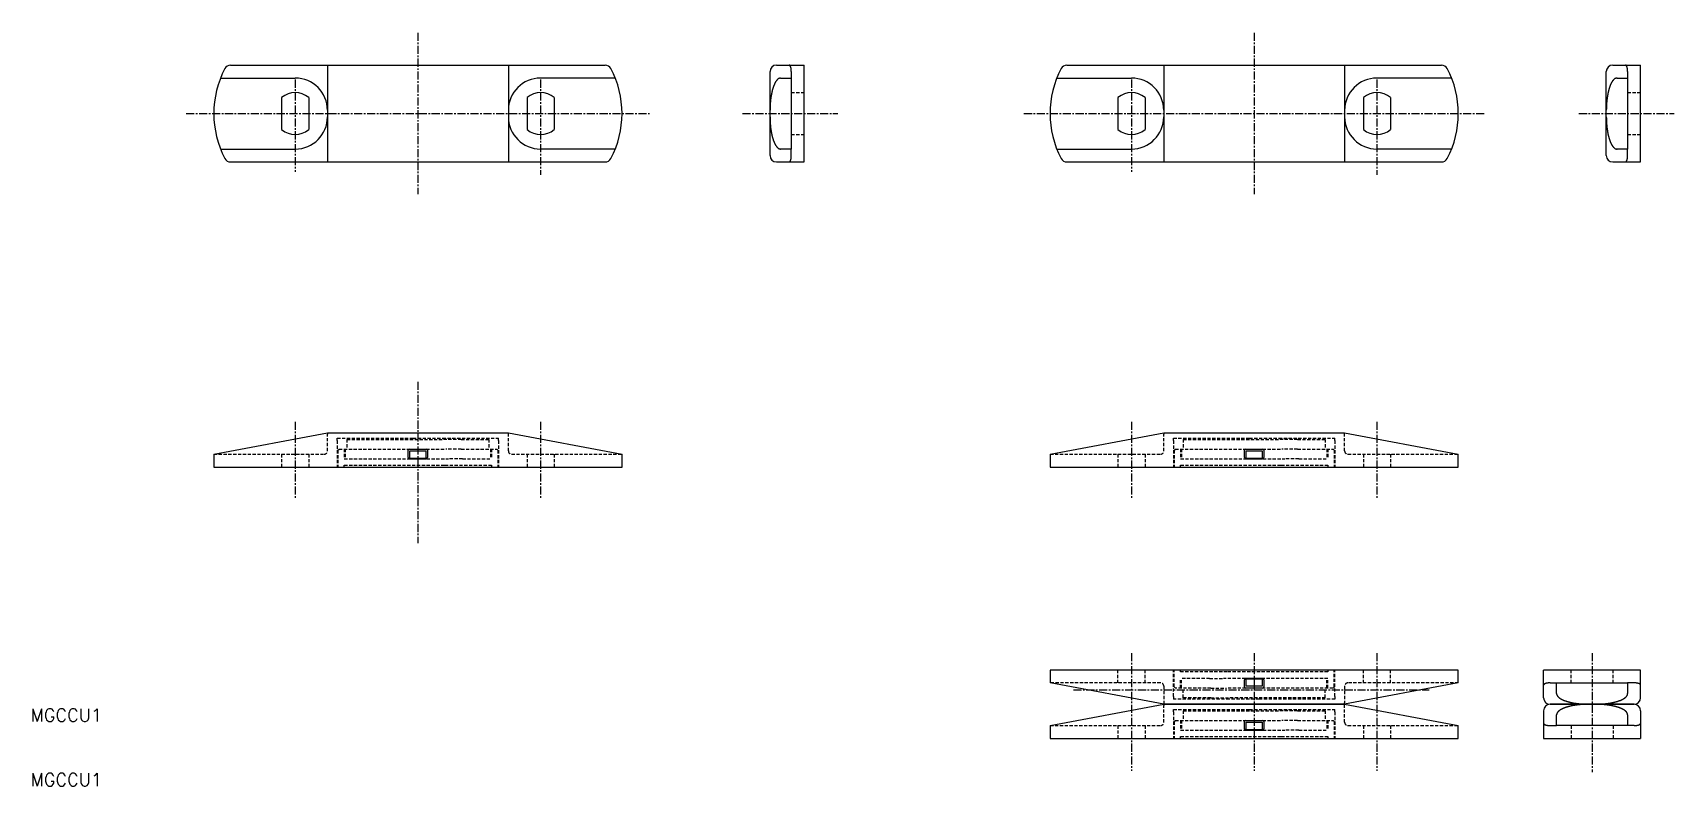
# Model space of a CAD drawing. Extents: x 30 to 284, y 43 to 159.
import ezdxf

# ---------------------------------------------------------------- set-up
doc = ezdxf.new("R2010")
doc.units = 0
doc.linetypes.add('CENTER', pattern=[2, 1.25, -0.25, 0.25, -0.25])
doc.linetypes.add('DASHED', pattern=[0.75, 0.5, -0.25])
doc.layers.get('0').update_dxf_attribs({"linetype": 'CONTINUOUS'})
doc.layers.add('CENTER', color=1, linetype='CENTER')
doc.styles.get("Standard").update_dxf_attribs({"font": 'txt.shx'})

msp = doc.modelspace()

# ---------------------------------------------------------------- texts
at = {"color": 7, "linetype": 'CONTINUOUS'}
for p in [(29.57, 52.61), (29.57, 42.61)]:
    msp.add_text('MGCCU1', height=2, dxfattribs=at).set_placement(p)

# ---------------------------------------------------------------- linework, layer by layer
at = {"color": 7, "linetype": 'CONTINUOUS'}
for p, q in [((60.53, 154.27), (118.53, 154.27)), ((75.53, 154.27), (75.53, 139.27)), ((103.53, 154.27), (103.53, 139.27)), ((144.04, 140.27), (144.04, 153.27)), ((145.04, 154.27), (149.34, 154.27)), ((147.34, 153.27), (147.34, 152.27)), ((149.34, 139.27), (149.34, 154.27)), ((190, 154.27), (248, 154.27)), ((205, 154.27), (205, 139.27)), ((233, 154.27), (233, 139.27)), ((273.51, 140.27), (273.51, 153.27)), ((274.51, 154.27), (278.81, 154.27)), ((276.81, 153.27), (276.81, 152.27)), ((278.81, 139.27), (278.81, 154.27)), ((58.97, 152.27), (70.53, 152.27)), ((120.08, 152.27), (108.53, 152.27)), ((145.69, 152.27), (147.34, 152.27)), ((147.34, 152.27), (147.34, 141.27)), ((188.44, 152.27), (200, 152.27)), ((249.56, 152.27), (238, 152.27)), ((275.16, 152.27), (276.81, 152.27)), ((276.81, 152.27), (276.81, 141.27)), ((68.43, 149.25), (68.43, 144.29)), ((72.63, 149.25), (72.63, 144.29)), ((106.43, 149.25), (106.43, 144.29)), ((110.63, 149.25), (110.63, 144.29)), ((197.9, 149.25), (197.9, 144.29)), ((202.1, 149.25), (202.1, 144.29)), ((235.9, 149.25), (235.9, 144.29)), ((240.1, 149.25), (240.1, 144.29)), ((58.97, 141.27), (70.53, 141.27)), ((120.08, 141.27), (108.53, 141.27)), ((147.34, 141.27), (145.69, 141.27)), ((147.34, 140.27), (147.34, 141.27)), ((188.44, 141.27), (200, 141.27)), ((249.56, 141.27), (238, 141.27)), ((276.81, 141.27), (275.16, 141.27)), ((276.81, 140.27), (276.81, 141.27)), ((60.53, 139.27), (118.53, 139.27)), ((145.04, 139.27), (149.34, 139.27)), ((190, 139.27), (248, 139.27)), ((274.51, 139.27), (278.81, 139.27)), ((57.93, 94.02), (75.53, 97.32)), ((75.53, 97.32), (103.53, 97.32)), ((103.53, 97.32), (121.13, 94.02)), ((187.41, 94.02), (205, 97.32)), ((205, 97.32), (233, 97.32)), ((233, 97.32), (250.6, 94.02)), ((57.93, 94.02), (57.93, 92.02)), ((88.03, 93.52), (88.03, 94.62)), ((88.23, 94.82), (90.83, 94.82)), ((88.28, 93.32), (88.28, 94.52)), ((88.28, 94.52), (90.78, 94.52)), ((90.78, 94.52), (90.78, 93.32)), ((91.03, 94.62), (91.03, 93.52)), ((121.13, 92.02), (121.13, 94.02)), ((187.41, 94.02), (187.41, 92.02)), ((217.5, 93.52), (217.5, 94.62)), ((217.7, 94.82), (220.3, 94.82)), ((217.75, 93.32), (217.75, 94.52)), ((217.75, 94.52), (220.25, 94.52)), ((220.25, 94.52), (220.25, 93.32)), ((220.5, 94.62), (220.5, 93.52)), ((250.6, 92.02), (250.6, 94.02)), ((57.93, 92.02), (121.13, 92.02)), ((90.83, 93.32), (88.23, 93.32)), ((88.28, 93.42), (90.78, 93.42)), ((88.28, 93.32), (90.78, 93.32)), ((187.41, 92.02), (250.6, 92.02)), ((220.3, 93.32), (217.7, 93.32)), ((217.75, 93.42), (220.25, 93.42)), ((217.75, 93.32), (220.25, 93.32)), ((187.4, 60.6), (187.4, 58.6)), ((250.59, 60.6), (187.4, 60.6)), ((205, 55.3), (187.4, 58.6)), ((217.5, 58), (217.5, 59.1)), ((217.7, 59.3), (220.3, 59.3)), ((220.25, 59.3), (217.75, 59.3)), ((217.75, 58.1), (217.75, 59.3)), ((220.25, 59.2), (217.75, 59.2)), ((220.25, 59.3), (220.25, 58.1)), ((220.5, 59.1), (220.5, 58)), ((250.59, 58.6), (233, 55.3)), ((250.59, 58.6), (250.59, 60.6)), ((263.81, 56.3), (263.81, 60.6)), ((278.81, 60.6), (263.81, 60.6)), ((264.81, 58.6), (265.81, 58.6)), ((265.81, 56.95), (265.81, 58.6)), ((265.81, 58.6), (276.81, 58.6)), ((276.81, 58.6), (276.81, 56.95)), ((277.81, 58.6), (276.81, 58.6)), ((278.81, 56.3), (278.81, 60.6)), ((220.3, 57.8), (217.7, 57.8)), ((220.25, 58.1), (217.75, 58.1)), ((187.41, 52), (205, 55.3)), ((205, 55.3), (233, 55.3)), ((233, 55.3), (205, 55.3)), ((233, 55.3), (250.6, 52)), ((263.81, 54.3), (263.81, 50)), ((264.81, 55.3), (277.81, 55.3)), ((277.81, 55.3), (264.81, 55.3)), ((265.81, 52), (265.81, 53.65)), ((276.81, 53.65), (276.81, 52)), ((278.81, 54.3), (278.81, 50)), ((187.41, 52), (187.41, 50)), ((217.5, 51.5), (217.5, 52.6)), ((217.7, 52.8), (220.3, 52.8)), ((220.3, 51.3), (217.7, 51.3)), ((217.75, 51.3), (217.75, 52.5)), ((217.75, 52.5), (220.25, 52.5)), ((217.75, 51.4), (220.25, 51.4)), ((217.75, 51.3), (220.25, 51.3)), ((220.25, 52.5), (220.25, 51.3)), ((220.5, 52.6), (220.5, 51.5)), ((250.6, 50), (250.6, 52)), ((264.81, 52), (265.81, 52)), ((276.81, 52), (265.81, 52)), ((277.81, 52), (276.81, 52)), ((187.41, 50), (250.6, 50)), ((263.81, 50), (278.81, 50))]:
    msp.add_line(p, q, dxfattribs=at)
at = {"color": 7, "linetype": 'DASHED'}
for p, q in [((147.34, 150.02), (149.34, 150.02)), ((276.81, 150.02), (278.81, 150.02)), ((147.34, 143.52), (149.34, 143.52)), ((276.81, 143.52), (278.81, 143.52)), ((268.06, 58.6), (268.06, 60.6)), ((274.56, 58.6), (274.56, 60.6)), ((268.06, 52), (268.06, 50)), ((274.56, 52), (274.56, 50))]:
    msp.add_line(p, q, dxfattribs=at)
at = {"color": 3, "linetype": 'DASHED'}
for p, q in [((75.53, 97.32), (75.53, 97.12)), ((75.53, 94.52), (75.53, 97.12)), ((103.53, 97.12), (103.53, 97.32)), ((103.53, 94.52), (103.53, 97.12)), ((205, 97.32), (205, 97.12)), ((205, 94.52), (205, 97.12)), ((233, 97.12), (233, 97.32)), ((233, 94.52), (233, 97.12)), ((57.93, 94.02), (75.03, 94.02)), ((68.43, 94.02), (68.43, 92.02)), ((72.63, 94.02), (72.63, 92.02)), ((77.03, 96.12), (77.03, 96.52)), ((77.03, 96.52), (88.78, 96.52)), ((77.03, 96.12), (77.03, 92.02)), ((77.13, 94.62), (77.33, 94.82)), ((77.13, 94.62), (77.13, 92.02)), ((77.33, 94.82), (93.83, 94.82)), ((78.13, 94.82), (78.13, 93.32)), ((78.28, 94.82), (78.28, 93.32)), ((78.53, 96.32), (93.31, 96.32)), ((78.53, 96.32), (78.53, 94.82)), ((88.78, 96.52), (93.36, 96.52)), ((96.24, 96.32), (93.31, 96.32)), ((93.36, 96.52), (102.03, 96.52)), ((96.24, 94.82), (93.83, 94.82)), ((96.24, 96.32), (100.53, 96.32)), ((96.24, 94.82), (101.73, 94.82)), ((100.53, 96.32), (100.53, 94.82)), ((100.78, 94.82), (100.78, 93.32)), ((100.93, 94.82), (100.93, 93.32)), ((101.73, 94.82), (101.93, 94.62)), ((101.93, 94.62), (101.93, 92.02)), ((102.03, 96.12), (102.03, 96.52)), ((102.03, 96.12), (102.03, 92.02)), ((104.03, 94.02), (121.13, 94.02)), ((106.43, 94.02), (106.43, 92.02)), ((110.63, 94.02), (110.63, 92.02)), ((187.41, 94.02), (204.5, 94.02)), ((197.9, 94.02), (197.9, 92.02)), ((202.1, 94.02), (202.1, 92.02)), ((206.5, 96.12), (206.5, 96.52)), ((206.5, 96.52), (218.25, 96.52)), ((206.5, 96.12), (206.5, 92.02)), ((206.6, 94.62), (206.8, 94.82)), ((206.6, 94.62), (206.6, 92.02)), ((206.8, 94.82), (223.3, 94.82)), ((207.6, 94.82), (207.6, 93.32)), ((207.75, 94.82), (207.75, 93.32)), ((208, 96.32), (222.79, 96.32)), ((208, 96.32), (208, 94.82)), ((218.25, 96.52), (222.83, 96.52)), ((225.71, 96.32), (222.79, 96.32)), ((222.83, 96.52), (231.5, 96.52)), ((225.71, 94.82), (223.3, 94.82)), ((225.71, 96.32), (230, 96.32)), ((225.71, 94.82), (231.2, 94.82)), ((230, 96.32), (230, 94.82)), ((230.25, 94.82), (230.25, 93.32)), ((230.4, 94.82), (230.4, 93.32)), ((231.2, 94.82), (231.4, 94.62)), ((231.4, 94.62), (231.4, 92.02)), ((231.5, 96.12), (231.5, 96.52)), ((231.5, 96.12), (231.5, 92.02)), ((233.5, 94.02), (250.6, 94.02)), ((235.9, 94.02), (235.9, 92.02)), ((240.1, 94.02), (240.1, 92.02)), ((78.13, 93.32), (94.25, 93.32)), ((78.13, 92.32), (93.7, 92.32)), ((78.13, 92.02), (78.13, 92.32)), ((93.7, 92.32), (100.93, 92.32)), ((96.44, 93.32), (94.25, 93.32)), ((96.44, 93.32), (100.93, 93.32)), ((100.93, 93.82), (100.93, 93.82)), ((100.93, 92.32), (100.93, 92.02)), ((207.6, 93.32), (223.73, 93.32)), ((207.6, 92.32), (223.18, 92.32)), ((207.6, 92.02), (207.6, 92.32)), ((223.18, 92.32), (230.4, 92.32)), ((225.91, 93.32), (223.73, 93.32)), ((225.91, 93.32), (230.4, 93.32)), ((230.4, 93.82), (230.4, 93.82)), ((230.4, 92.32), (230.4, 92.02)), ((204.5, 58.6), (187.4, 58.6)), ((197.9, 58.6), (197.9, 60.6)), ((202.1, 58.6), (202.1, 60.6)), ((206.5, 56.5), (206.5, 60.6)), ((206.6, 58), (206.6, 60.6)), ((207.6, 60.3), (207.6, 60.6)), ((214.82, 60.3), (207.6, 60.3)), ((212.09, 59.3), (207.6, 59.3)), ((207.6, 57.8), (207.6, 59.3)), ((207.6, 58.8), (207.6, 58.8)), ((207.75, 57.8), (207.75, 59.3)), ((212.09, 59.3), (214.27, 59.3)), ((230.4, 59.3), (214.27, 59.3)), ((230.4, 60.3), (214.82, 60.3)), ((230.25, 57.8), (230.25, 59.3)), ((230.4, 60.6), (230.4, 60.3)), ((230.4, 57.8), (230.4, 59.3)), ((231.4, 58), (231.4, 60.6)), ((231.5, 56.5), (231.5, 60.6)), ((250.59, 58.6), (233.5, 58.6)), ((235.9, 58.6), (235.9, 60.6)), ((240.1, 58.6), (240.1, 60.6)), ((205, 58.1), (205, 55.5)), ((206.5, 56.5), (206.5, 56.1)), ((215.17, 56.1), (206.5, 56.1)), ((206.8, 57.8), (206.6, 58)), ((212.29, 57.8), (206.8, 57.8)), ((208, 56.3), (208, 57.8)), ((212.29, 56.3), (208, 56.3)), ((212.29, 57.8), (214.7, 57.8)), ((212.29, 56.3), (215.21, 56.3)), ((231.2, 57.8), (214.7, 57.8)), ((219.75, 56.1), (215.17, 56.1)), ((230, 56.3), (215.21, 56.3)), ((231.5, 56.1), (219.75, 56.1)), ((230, 56.3), (230, 57.8)), ((231.4, 58), (231.2, 57.8)), ((231.5, 56.5), (231.5, 56.1)), ((233, 58.1), (233, 55.5)), ((205, 55.5), (205, 55.3)), ((205, 55.3), (205, 55.1)), ((205, 52.5), (205, 55.1)), ((206.5, 54.1), (206.5, 54.5)), ((206.5, 54.5), (218.25, 54.5)), ((206.5, 54.1), (206.5, 50)), ((208, 54.3), (222.79, 54.3)), ((208, 54.3), (208, 52.8)), ((218.25, 54.5), (222.83, 54.5)), ((225.71, 54.3), (222.79, 54.3)), ((222.83, 54.5), (231.5, 54.5)), ((225.71, 54.3), (230, 54.3)), ((230, 54.3), (230, 52.8)), ((231.5, 54.1), (231.5, 54.5)), ((231.5, 54.1), (231.5, 50)), ((233, 55.3), (233, 55.5)), ((233, 55.1), (233, 55.3)), ((233, 52.5), (233, 55.1)), ((187.41, 52), (204.5, 52)), ((197.9, 52), (197.9, 50)), ((202.1, 52), (202.1, 50)), ((206.6, 52.6), (206.8, 52.8)), ((206.6, 52.6), (206.6, 50)), ((206.8, 52.8), (223.3, 52.8)), ((207.6, 52.8), (207.6, 51.3)), ((207.6, 51.3), (223.73, 51.3)), ((207.75, 52.8), (207.75, 51.3)), ((225.71, 52.8), (223.3, 52.8)), ((225.91, 51.3), (223.73, 51.3)), ((225.71, 52.8), (231.2, 52.8)), ((225.91, 51.3), (230.4, 51.3)), ((230.25, 52.8), (230.25, 51.3)), ((230.4, 52.8), (230.4, 51.3)), ((230.4, 51.8), (230.4, 51.8)), ((231.2, 52.8), (231.4, 52.6)), ((231.4, 52.6), (231.4, 50)), ((233.5, 52), (250.6, 52)), ((235.9, 52), (235.9, 50)), ((240.1, 52), (240.1, 50)), ((207.6, 50.3), (223.18, 50.3)), ((207.6, 50), (207.6, 50.3)), ((223.18, 50.3), (230.4, 50.3)), ((230.4, 50.3), (230.4, 50))]:
    msp.add_line(p, q, dxfattribs=at)
at = {"color": 7, "linetype": 'CONTINUOUS'}
for points in [[(147.34, 153.27, 0), (147.34, 153.28, 0), (147.34, 153.3, 0), (147.34, 153.31, 0), (147.34, 153.32, 0), (147.34, 153.33, 0), (147.34, 153.34, 0), (147.34, 153.36, 0), (147.34, 153.37, 0), (147.34, 153.38, 0), (147.34, 153.39, 0), (147.34, 153.41, 0), (147.34, 153.42, 0), (147.34, 153.43, 0), (147.34, 153.44, 0), (147.34, 153.45, 0), (147.34, 153.47, 0), (147.33, 153.48, 0), (147.33, 153.49, 0), (147.33, 153.5, 0), (147.33, 153.51, 0), (147.33, 153.53, 0), (147.33, 153.54, 0), (147.33, 153.55, 0), (147.33, 153.56, 0), (147.33, 153.57, 0), (147.32, 153.59, 0), (147.32, 153.6, 0), (147.32, 153.61, 0), (147.32, 153.62, 0), (147.32, 153.63, 0), (147.32, 153.64, 0), (147.32, 153.65, 0), (147.31, 153.66, 0), (147.31, 153.68, 0), (147.31, 153.69, 0), (147.31, 153.7, 0), (147.31, 153.71, 0), (147.31, 153.72, 0), (147.3, 153.73, 0), (147.3, 153.74, 0), (147.3, 153.75, 0), (147.3, 153.76, 0), (147.3, 153.78, 0), (147.29, 153.78, 0), (147.29, 153.8, 0), (147.29, 153.81, 0), (147.29, 153.82, 0), (147.28, 153.83, 0), (147.28, 153.84, 0), (147.28, 153.85, 0), (147.28, 153.86, 0), (147.28, 153.87, 0), (147.27, 153.88, 0), (147.27, 153.89, 0), (147.27, 153.9, 0), (147.27, 153.91, 0), (147.26, 153.91, 0), (147.26, 153.92, 0), (147.26, 153.93, 0), (147.26, 153.94, 0), (147.25, 153.95, 0), (147.25, 153.96, 0), (147.25, 153.97, 0), (147.24, 153.98, 0), (147.24, 153.99, 0), (147.24, 154, 0), (147.24, 154, 0), (147.23, 154.01, 0), (147.23, 154.02, 0), (147.23, 154.03, 0), (147.22, 154.04, 0), (147.22, 154.04, 0), (147.22, 154.05, 0), (147.21, 154.06, 0), (147.21, 154.07, 0), (147.21, 154.07, 0), (147.2, 154.08, 0), (147.2, 154.09, 0), (147.2, 154.1, 0), (147.19, 154.1, 0), (147.19, 154.11, 0), (147.19, 154.12, 0), (147.18, 154.12, 0), (147.18, 154.13, 0), (147.18, 154.13, 0), (147.17, 154.14, 0), (147.17, 154.15, 0), (147.17, 154.15, 0), (147.16, 154.16, 0), (147.16, 154.16, 0), (147.16, 154.17, 0), (147.15, 154.18, 0), (147.15, 154.18, 0), (147.15, 154.19, 0), (147.14, 154.19, 0), (147.14, 154.19, 0), (147.13, 154.2, 0), (147.13, 154.2, 0), (147.13, 154.21, 0), (147.12, 154.21, 0), (147.12, 154.22, 0), (147.12, 154.22, 0), (147.11, 154.22, 0), (147.11, 154.23, 0), (147.1, 154.23, 0), (147.1, 154.24, 0), (147.09, 154.24, 0), (147.09, 154.24, 0), (147.09, 154.24, 0), (147.08, 154.25, 0), (147.08, 154.25, 0), (147.07, 154.25, 0), (147.07, 154.25, 0), (147.07, 154.26, 0), (147.06, 154.26, 0), (147.06, 154.26, 0), (147.06, 154.26, 0), (147.05, 154.26, 0), (147.05, 154.26, 0), (147.04, 154.27, 0), (147.04, 154.27, 0), (147.03, 154.27, 0), (147.03, 154.27, 0), (147.03, 154.27, 0), (147.02, 154.27, 0), (147.02, 154.27, 0), (147.01, 154.27, 0), (147.01, 154.27, 0)], [(276.81, 153.27, 0), (276.81, 153.28, 0), (276.81, 153.3, 0), (276.81, 153.31, 0), (276.81, 153.32, 0), (276.81, 153.33, 0), (276.81, 153.34, 0), (276.81, 153.36, 0), (276.81, 153.37, 0), (276.81, 153.38, 0), (276.81, 153.39, 0), (276.81, 153.41, 0), (276.81, 153.42, 0), (276.81, 153.43, 0), (276.81, 153.44, 0), (276.81, 153.45, 0), (276.81, 153.47, 0), (276.81, 153.48, 0), (276.81, 153.49, 0), (276.81, 153.5, 0), (276.81, 153.51, 0), (276.8, 153.53, 0), (276.8, 153.54, 0), (276.8, 153.55, 0), (276.8, 153.56, 0), (276.8, 153.57, 0), (276.8, 153.59, 0), (276.8, 153.6, 0), (276.8, 153.61, 0), (276.79, 153.62, 0), (276.79, 153.63, 0), (276.79, 153.64, 0), (276.79, 153.65, 0), (276.79, 153.66, 0), (276.79, 153.68, 0), (276.79, 153.69, 0), (276.78, 153.7, 0), (276.78, 153.71, 0), (276.78, 153.72, 0), (276.78, 153.73, 0), (276.78, 153.74, 0), (276.77, 153.75, 0), (276.77, 153.76, 0), (276.77, 153.78, 0), (276.77, 153.78, 0), (276.77, 153.8, 0), (276.76, 153.81, 0), (276.76, 153.82, 0), (276.76, 153.83, 0), (276.76, 153.84, 0), (276.75, 153.85, 0), (276.75, 153.86, 0), (276.75, 153.87, 0), (276.75, 153.88, 0), (276.75, 153.89, 0), (276.74, 153.9, 0), (276.74, 153.91, 0), (276.74, 153.91, 0), (276.74, 153.92, 0), (276.73, 153.93, 0), (276.73, 153.94, 0), (276.73, 153.95, 0), (276.72, 153.96, 0), (276.72, 153.97, 0), (276.72, 153.98, 0), (276.71, 153.99, 0), (276.71, 154, 0), (276.71, 154, 0), (276.71, 154.01, 0), (276.7, 154.02, 0), (276.7, 154.03, 0), (276.7, 154.04, 0), (276.69, 154.04, 0), (276.69, 154.05, 0), (276.69, 154.06, 0), (276.69, 154.07, 0), (276.68, 154.07, 0), (276.68, 154.08, 0), (276.68, 154.09, 0), (276.67, 154.1, 0), (276.67, 154.1, 0), (276.67, 154.11, 0), (276.66, 154.12, 0), (276.66, 154.12, 0), (276.65, 154.13, 0), (276.65, 154.13, 0), (276.65, 154.14, 0), (276.64, 154.15, 0), (276.64, 154.15, 0), (276.64, 154.16, 0), (276.63, 154.16, 0), (276.63, 154.17, 0), (276.63, 154.18, 0), (276.62, 154.18, 0), (276.62, 154.19, 0), (276.62, 154.19, 0), (276.61, 154.19, 0), (276.61, 154.2, 0), (276.6, 154.2, 0), (276.6, 154.21, 0), (276.6, 154.21, 0), (276.59, 154.22, 0), (276.59, 154.22, 0), (276.58, 154.22, 0), (276.58, 154.23, 0), (276.58, 154.23, 0), (276.57, 154.24, 0), (276.57, 154.24, 0), (276.56, 154.24, 0), (276.56, 154.24, 0), (276.56, 154.25, 0), (276.55, 154.25, 0), (276.55, 154.25, 0), (276.55, 154.25, 0), (276.54, 154.26, 0), (276.54, 154.26, 0), (276.53, 154.26, 0), (276.53, 154.26, 0), (276.52, 154.26, 0), (276.52, 154.26, 0), (276.52, 154.27, 0), (276.51, 154.27, 0), (276.51, 154.27, 0), (276.5, 154.27, 0), (276.5, 154.27, 0), (276.5, 154.27, 0), (276.49, 154.27, 0), (276.49, 154.27, 0), (276.49, 154.27, 0)], [(145.69, 152.27, 0), (145.67, 152.27, 0), (145.65, 152.27, 0), (145.63, 152.27, 0), (145.61, 152.26, 0), (145.59, 152.26, 0), (145.57, 152.26, 0), (145.55, 152.25, 0), (145.53, 152.25, 0), (145.51, 152.24, 0), (145.49, 152.23, 0), (145.47, 152.22, 0), (145.45, 152.22, 0), (145.43, 152.21, 0), (145.41, 152.2, 0), (145.39, 152.19, 0), (145.37, 152.18, 0), (145.35, 152.16, 0), (145.33, 152.15, 0), (145.31, 152.14, 0), (145.29, 152.12, 0), (145.27, 152.11, 0), (145.25, 152.09, 0), (145.23, 152.07, 0), (145.21, 152.06, 0), (145.19, 152.04, 0), (145.17, 152.02, 0), (145.15, 152, 0), (145.13, 151.98, 0), (145.12, 151.96, 0), (145.1, 151.94, 0), (145.08, 151.91, 0), (145.06, 151.89, 0), (145.04, 151.87, 0), (145.02, 151.84, 0), (145, 151.82, 0), (144.99, 151.79, 0), (144.97, 151.76, 0), (144.95, 151.74, 0), (144.93, 151.71, 0), (144.91, 151.68, 0), (144.9, 151.65, 0), (144.88, 151.62, 0), (144.86, 151.59, 0), (144.84, 151.56, 0), (144.82, 151.53, 0), (144.81, 151.5, 0), (144.79, 151.46, 0), (144.77, 151.43, 0), (144.76, 151.39, 0), (144.74, 151.36, 0), (144.72, 151.32, 0), (144.71, 151.29, 0), (144.69, 151.25, 0), (144.68, 151.21, 0), (144.66, 151.18, 0), (144.64, 151.14, 0), (144.63, 151.1, 0), (144.61, 151.06, 0), (144.6, 151.02, 0), (144.58, 150.98, 0), (144.57, 150.93, 0), (144.55, 150.89, 0), (144.54, 150.85, 0), (144.52, 150.81, 0), (144.51, 150.76, 0), (144.5, 150.72, 0), (144.48, 150.67, 0), (144.47, 150.63, 0), (144.46, 150.58, 0), (144.44, 150.54, 0), (144.43, 150.49, 0), (144.42, 150.44, 0), (144.4, 150.4, 0), (144.39, 150.35, 0), (144.38, 150.3, 0), (144.37, 150.25, 0), (144.35, 150.2, 0), (144.34, 150.15, 0), (144.33, 150.1, 0), (144.32, 150.05, 0), (144.31, 150, 0), (144.3, 149.95, 0), (144.29, 149.89, 0), (144.28, 149.84, 0), (144.26, 149.79, 0), (144.25, 149.74, 0), (144.25, 149.68, 0), (144.24, 149.63, 0), (144.23, 149.57, 0), (144.22, 149.52, 0), (144.21, 149.46, 0), (144.2, 149.41, 0), (144.19, 149.35, 0), (144.18, 149.3, 0), (144.17, 149.24, 0), (144.17, 149.18, 0), (144.16, 149.13, 0), (144.15, 149.07, 0), (144.14, 149.01, 0), (144.14, 148.96, 0), (144.13, 148.9, 0), (144.12, 148.84, 0), (144.12, 148.78, 0), (144.11, 148.72, 0), (144.11, 148.66, 0), (144.1, 148.6, 0), (144.1, 148.54, 0), (144.09, 148.49, 0), (144.09, 148.43, 0), (144.08, 148.37, 0), (144.08, 148.31, 0), (144.07, 148.25, 0), (144.07, 148.19, 0), (144.06, 148.13, 0), (144.06, 148.06, 0), (144.06, 148, 0), (144.06, 147.94, 0), (144.05, 147.88, 0), (144.05, 147.82, 0), (144.05, 147.76, 0), (144.05, 147.7, 0), (144.05, 147.64, 0), (144.04, 147.58, 0), (144.04, 147.52, 0), (144.04, 147.46, 0), (144.04, 147.39, 0), (144.04, 147.33, 0), (144.04, 147.27, 0)], [(275.17, 152.27, 0), (275.14, 152.27, 0), (275.12, 152.27, 0), (275.1, 152.27, 0), (275.08, 152.26, 0), (275.06, 152.26, 0), (275.04, 152.26, 0), (275.02, 152.25, 0), (275, 152.25, 0), (274.98, 152.24, 0), (274.96, 152.23, 0), (274.94, 152.22, 0), (274.92, 152.22, 0), (274.9, 152.21, 0), (274.88, 152.2, 0), (274.86, 152.19, 0), (274.84, 152.18, 0), (274.82, 152.16, 0), (274.8, 152.15, 0), (274.78, 152.14, 0), (274.76, 152.12, 0), (274.74, 152.11, 0), (274.73, 152.09, 0), (274.7, 152.07, 0), (274.69, 152.06, 0), (274.67, 152.04, 0), (274.65, 152.02, 0), (274.63, 152, 0), (274.61, 151.98, 0), (274.59, 151.96, 0), (274.57, 151.94, 0), (274.55, 151.91, 0), (274.53, 151.89, 0), (274.51, 151.87, 0), (274.5, 151.84, 0), (274.48, 151.82, 0), (274.46, 151.79, 0), (274.44, 151.76, 0), (274.42, 151.74, 0), (274.4, 151.71, 0), (274.39, 151.68, 0), (274.37, 151.65, 0), (274.35, 151.62, 0), (274.33, 151.59, 0), (274.32, 151.56, 0), (274.3, 151.53, 0), (274.28, 151.5, 0), (274.26, 151.46, 0), (274.25, 151.43, 0), (274.23, 151.39, 0), (274.21, 151.36, 0), (274.2, 151.32, 0), (274.18, 151.29, 0), (274.17, 151.25, 0), (274.15, 151.21, 0), (274.13, 151.18, 0), (274.12, 151.14, 0), (274.1, 151.1, 0), (274.09, 151.06, 0), (274.07, 151.02, 0), (274.06, 150.98, 0), (274.04, 150.93, 0), (274.03, 150.89, 0), (274.01, 150.85, 0), (274, 150.81, 0), (273.98, 150.76, 0), (273.97, 150.72, 0), (273.96, 150.67, 0), (273.94, 150.63, 0), (273.93, 150.58, 0), (273.92, 150.54, 0), (273.9, 150.49, 0), (273.89, 150.44, 0), (273.88, 150.4, 0), (273.86, 150.35, 0), (273.85, 150.3, 0), (273.84, 150.25, 0), (273.83, 150.2, 0), (273.82, 150.15, 0), (273.8, 150.1, 0), (273.79, 150.05, 0), (273.78, 150, 0), (273.77, 149.95, 0), (273.76, 149.89, 0), (273.75, 149.84, 0), (273.74, 149.79, 0), (273.73, 149.74, 0), (273.72, 149.68, 0), (273.71, 149.63, 0), (273.7, 149.57, 0), (273.69, 149.52, 0), (273.68, 149.46, 0), (273.67, 149.41, 0), (273.67, 149.35, 0), (273.66, 149.3, 0), (273.65, 149.24, 0), (273.64, 149.18, 0), (273.63, 149.13, 0), (273.62, 149.07, 0), (273.62, 149.01, 0), (273.61, 148.96, 0), (273.61, 148.9, 0), (273.6, 148.84, 0), (273.59, 148.78, 0), (273.59, 148.72, 0), (273.58, 148.66, 0), (273.57, 148.6, 0), (273.57, 148.54, 0), (273.56, 148.49, 0), (273.56, 148.43, 0), (273.56, 148.37, 0), (273.55, 148.31, 0), (273.55, 148.25, 0), (273.54, 148.19, 0), (273.54, 148.13, 0), (273.54, 148.06, 0), (273.53, 148, 0), (273.53, 147.94, 0), (273.53, 147.88, 0), (273.52, 147.82, 0), (273.52, 147.76, 0), (273.52, 147.7, 0), (273.52, 147.64, 0), (273.52, 147.58, 0), (273.52, 147.52, 0), (273.52, 147.46, 0), (273.51, 147.39, 0), (273.51, 147.33, 0), (273.51, 147.27, 0)], [(144.04, 146.27, 0), (144.04, 146.21, 0), (144.04, 146.15, 0), (144.04, 146.09, 0), (144.04, 146.03, 0), (144.04, 145.96, 0), (144.05, 145.9, 0), (144.05, 145.84, 0), (144.05, 145.78, 0), (144.05, 145.72, 0), (144.05, 145.66, 0), (144.06, 145.6, 0), (144.06, 145.54, 0), (144.06, 145.48, 0), (144.06, 145.42, 0), (144.07, 145.36, 0), (144.07, 145.3, 0), (144.08, 145.24, 0), (144.08, 145.18, 0), (144.09, 145.12, 0), (144.09, 145.06, 0), (144.1, 145, 0), (144.1, 144.94, 0), (144.11, 144.88, 0), (144.11, 144.82, 0), (144.12, 144.76, 0), (144.12, 144.7, 0), (144.13, 144.64, 0), (144.14, 144.59, 0), (144.14, 144.53, 0), (144.15, 144.47, 0), (144.16, 144.41, 0), (144.17, 144.36, 0), (144.17, 144.3, 0), (144.18, 144.25, 0), (144.19, 144.19, 0), (144.2, 144.13, 0), (144.21, 144.08, 0), (144.22, 144.02, 0), (144.23, 143.97, 0), (144.24, 143.91, 0), (144.25, 143.86, 0), (144.25, 143.81, 0), (144.26, 143.75, 0), (144.28, 143.7, 0), (144.29, 143.65, 0), (144.3, 143.6, 0), (144.31, 143.54, 0), (144.32, 143.49, 0), (144.33, 143.44, 0), (144.34, 143.39, 0), (144.35, 143.34, 0), (144.37, 143.29, 0), (144.38, 143.24, 0), (144.39, 143.19, 0), (144.4, 143.15, 0), (144.42, 143.1, 0), (144.43, 143.05, 0), (144.44, 143, 0), (144.46, 142.96, 0), (144.47, 142.91, 0), (144.48, 142.87, 0), (144.5, 142.82, 0), (144.51, 142.78, 0), (144.52, 142.74, 0), (144.54, 142.69, 0), (144.55, 142.65, 0), (144.57, 142.61, 0), (144.58, 142.57, 0), (144.6, 142.53, 0), (144.61, 142.49, 0), (144.63, 142.44, 0), (144.64, 142.41, 0), (144.66, 142.37, 0), (144.68, 142.33, 0), (144.69, 142.29, 0), (144.71, 142.25, 0), (144.72, 142.22, 0), (144.74, 142.18, 0), (144.76, 142.15, 0), (144.77, 142.11, 0), (144.79, 142.08, 0), (144.81, 142.05, 0), (144.82, 142.01, 0), (144.84, 141.98, 0), (144.86, 141.95, 0), (144.88, 141.92, 0), (144.9, 141.89, 0), (144.91, 141.86, 0), (144.93, 141.83, 0), (144.95, 141.81, 0), (144.97, 141.78, 0), (144.99, 141.75, 0), (145, 141.72, 0), (145.02, 141.7, 0), (145.04, 141.68, 0), (145.06, 141.65, 0), (145.08, 141.63, 0), (145.1, 141.61, 0), (145.12, 141.58, 0), (145.13, 141.56, 0), (145.15, 141.54, 0), (145.17, 141.52, 0), (145.19, 141.5, 0), (145.21, 141.49, 0), (145.23, 141.47, 0), (145.25, 141.45, 0), (145.27, 141.44, 0), (145.29, 141.42, 0), (145.31, 141.41, 0), (145.33, 141.39, 0), (145.35, 141.38, 0), (145.37, 141.37, 0), (145.39, 141.35, 0), (145.41, 141.34, 0), (145.43, 141.33, 0), (145.45, 141.32, 0), (145.47, 141.32, 0), (145.49, 141.31, 0), (145.51, 141.3, 0), (145.53, 141.29, 0), (145.55, 141.29, 0), (145.57, 141.28, 0), (145.59, 141.28, 0), (145.61, 141.28, 0), (145.63, 141.27, 0), (145.65, 141.27, 0), (145.67, 141.27, 0), (145.69, 141.27, 0)], [(273.51, 146.27, 0), (273.51, 146.21, 0), (273.51, 146.15, 0), (273.52, 146.09, 0), (273.52, 146.03, 0), (273.52, 145.96, 0), (273.52, 145.9, 0), (273.52, 145.84, 0), (273.52, 145.78, 0), (273.52, 145.72, 0), (273.53, 145.66, 0), (273.53, 145.6, 0), (273.53, 145.54, 0), (273.54, 145.48, 0), (273.54, 145.42, 0), (273.54, 145.36, 0), (273.55, 145.3, 0), (273.55, 145.24, 0), (273.56, 145.18, 0), (273.56, 145.12, 0), (273.56, 145.06, 0), (273.57, 145, 0), (273.57, 144.94, 0), (273.58, 144.88, 0), (273.59, 144.82, 0), (273.59, 144.76, 0), (273.6, 144.7, 0), (273.61, 144.64, 0), (273.61, 144.59, 0), (273.62, 144.53, 0), (273.62, 144.47, 0), (273.63, 144.41, 0), (273.64, 144.36, 0), (273.65, 144.3, 0), (273.66, 144.25, 0), (273.67, 144.19, 0), (273.67, 144.13, 0), (273.68, 144.08, 0), (273.69, 144.02, 0), (273.7, 143.97, 0), (273.71, 143.91, 0), (273.72, 143.86, 0), (273.73, 143.81, 0), (273.74, 143.75, 0), (273.75, 143.7, 0), (273.76, 143.65, 0), (273.77, 143.6, 0), (273.78, 143.54, 0), (273.79, 143.49, 0), (273.8, 143.44, 0), (273.82, 143.39, 0), (273.83, 143.34, 0), (273.84, 143.29, 0), (273.85, 143.24, 0), (273.86, 143.19, 0), (273.88, 143.15, 0), (273.89, 143.1, 0), (273.9, 143.05, 0), (273.92, 143, 0), (273.93, 142.96, 0), (273.94, 142.91, 0), (273.96, 142.87, 0), (273.97, 142.82, 0), (273.98, 142.78, 0), (274, 142.74, 0), (274.01, 142.69, 0), (274.03, 142.65, 0), (274.04, 142.61, 0), (274.06, 142.57, 0), (274.07, 142.53, 0), (274.09, 142.49, 0), (274.1, 142.44, 0), (274.12, 142.41, 0), (274.13, 142.37, 0), (274.15, 142.33, 0), (274.17, 142.29, 0), (274.18, 142.25, 0), (274.2, 142.22, 0), (274.21, 142.18, 0), (274.23, 142.15, 0), (274.25, 142.11, 0), (274.26, 142.08, 0), (274.28, 142.05, 0), (274.3, 142.01, 0), (274.32, 141.98, 0), (274.33, 141.95, 0), (274.35, 141.92, 0), (274.37, 141.89, 0), (274.39, 141.86, 0), (274.4, 141.83, 0), (274.42, 141.81, 0), (274.44, 141.78, 0), (274.46, 141.75, 0), (274.48, 141.72, 0), (274.5, 141.7, 0), (274.51, 141.68, 0), (274.53, 141.65, 0), (274.55, 141.63, 0), (274.57, 141.61, 0), (274.59, 141.58, 0), (274.61, 141.56, 0), (274.63, 141.54, 0), (274.65, 141.52, 0), (274.67, 141.5, 0), (274.69, 141.49, 0), (274.7, 141.47, 0), (274.73, 141.45, 0), (274.74, 141.44, 0), (274.76, 141.42, 0), (274.78, 141.41, 0), (274.8, 141.39, 0), (274.82, 141.38, 0), (274.84, 141.37, 0), (274.86, 141.35, 0), (274.88, 141.34, 0), (274.9, 141.33, 0), (274.92, 141.32, 0), (274.94, 141.32, 0), (274.96, 141.31, 0), (274.98, 141.3, 0), (275, 141.29, 0), (275.02, 141.29, 0), (275.04, 141.28, 0), (275.06, 141.28, 0), (275.08, 141.28, 0), (275.1, 141.27, 0), (275.12, 141.27, 0), (275.14, 141.27, 0), (275.17, 141.27, 0)], [(147.01, 139.27, 0), (147.01, 139.27, 0), (147.02, 139.27, 0), (147.02, 139.27, 0), (147.03, 139.27, 0), (147.03, 139.27, 0), (147.03, 139.27, 0), (147.04, 139.28, 0), (147.04, 139.28, 0), (147.05, 139.28, 0), (147.05, 139.28, 0), (147.06, 139.28, 0), (147.06, 139.28, 0), (147.06, 139.28, 0), (147.07, 139.29, 0), (147.07, 139.29, 0), (147.07, 139.29, 0), (147.08, 139.29, 0), (147.08, 139.29, 0), (147.09, 139.3, 0), (147.09, 139.3, 0), (147.09, 139.3, 0), (147.1, 139.31, 0), (147.1, 139.31, 0), (147.11, 139.31, 0), (147.11, 139.32, 0), (147.12, 139.32, 0), (147.12, 139.32, 0), (147.12, 139.33, 0), (147.13, 139.33, 0), (147.13, 139.34, 0), (147.13, 139.34, 0), (147.14, 139.35, 0), (147.14, 139.35, 0), (147.15, 139.36, 0), (147.15, 139.36, 0), (147.15, 139.37, 0), (147.16, 139.37, 0), (147.16, 139.38, 0), (147.16, 139.38, 0), (147.17, 139.39, 0), (147.17, 139.4, 0), (147.17, 139.4, 0), (147.18, 139.41, 0), (147.18, 139.41, 0), (147.18, 139.42, 0), (147.19, 139.43, 0), (147.19, 139.43, 0), (147.19, 139.44, 0), (147.2, 139.45, 0), (147.2, 139.45, 0), (147.2, 139.46, 0), (147.21, 139.47, 0), (147.21, 139.47, 0), (147.21, 139.48, 0), (147.22, 139.49, 0), (147.22, 139.5, 0), (147.22, 139.51, 0), (147.23, 139.51, 0), (147.23, 139.52, 0), (147.23, 139.53, 0), (147.24, 139.54, 0), (147.24, 139.55, 0), (147.24, 139.56, 0), (147.24, 139.56, 0), (147.25, 139.57, 0), (147.25, 139.58, 0), (147.25, 139.59, 0), (147.26, 139.6, 0), (147.26, 139.61, 0), (147.26, 139.62, 0), (147.26, 139.63, 0), (147.27, 139.64, 0), (147.27, 139.65, 0), (147.27, 139.66, 0), (147.27, 139.66, 0), (147.28, 139.68, 0), (147.28, 139.69, 0), (147.28, 139.69, 0), (147.28, 139.71, 0), (147.28, 139.72, 0), (147.29, 139.73, 0), (147.29, 139.74, 0), (147.29, 139.75, 0), (147.29, 139.76, 0), (147.3, 139.77, 0), (147.3, 139.78, 0), (147.3, 139.79, 0), (147.3, 139.8, 0), (147.3, 139.81, 0), (147.31, 139.82, 0), (147.31, 139.83, 0), (147.31, 139.84, 0), (147.31, 139.85, 0), (147.31, 139.87, 0), (147.31, 139.88, 0), (147.32, 139.89, 0), (147.32, 139.9, 0), (147.32, 139.91, 0), (147.32, 139.92, 0), (147.32, 139.93, 0), (147.32, 139.95, 0), (147.32, 139.96, 0), (147.33, 139.97, 0), (147.33, 139.98, 0), (147.33, 139.99, 0), (147.33, 140, 0), (147.33, 140.02, 0), (147.33, 140.03, 0), (147.33, 140.04, 0), (147.33, 140.05, 0), (147.33, 140.06, 0), (147.34, 140.08, 0), (147.34, 140.09, 0), (147.34, 140.1, 0), (147.34, 140.11, 0), (147.34, 140.12, 0), (147.34, 140.14, 0), (147.34, 140.15, 0), (147.34, 140.16, 0), (147.34, 140.17, 0), (147.34, 140.19, 0), (147.34, 140.2, 0), (147.34, 140.21, 0), (147.34, 140.22, 0), (147.34, 140.23, 0), (147.34, 140.25, 0), (147.34, 140.26, 0), (147.34, 140.27, 0)], [(276.49, 139.27, 0), (276.49, 139.27, 0), (276.49, 139.27, 0), (276.5, 139.27, 0), (276.5, 139.27, 0), (276.5, 139.27, 0), (276.51, 139.27, 0), (276.51, 139.28, 0), (276.52, 139.28, 0), (276.52, 139.28, 0), (276.52, 139.28, 0), (276.53, 139.28, 0), (276.53, 139.28, 0), (276.54, 139.28, 0), (276.54, 139.29, 0), (276.55, 139.29, 0), (276.55, 139.29, 0), (276.55, 139.29, 0), (276.56, 139.29, 0), (276.56, 139.3, 0), (276.56, 139.3, 0), (276.57, 139.3, 0), (276.57, 139.31, 0), (276.58, 139.31, 0), (276.58, 139.31, 0), (276.58, 139.32, 0), (276.59, 139.32, 0), (276.59, 139.32, 0), (276.6, 139.33, 0), (276.6, 139.33, 0), (276.6, 139.34, 0), (276.61, 139.34, 0), (276.61, 139.35, 0), (276.62, 139.35, 0), (276.62, 139.36, 0), (276.62, 139.36, 0), (276.63, 139.37, 0), (276.63, 139.37, 0), (276.63, 139.38, 0), (276.64, 139.38, 0), (276.64, 139.39, 0), (276.64, 139.4, 0), (276.65, 139.4, 0), (276.65, 139.41, 0), (276.65, 139.41, 0), (276.66, 139.42, 0), (276.66, 139.43, 0), (276.67, 139.43, 0), (276.67, 139.44, 0), (276.67, 139.45, 0), (276.68, 139.45, 0), (276.68, 139.46, 0), (276.68, 139.47, 0), (276.69, 139.47, 0), (276.69, 139.48, 0), (276.69, 139.49, 0), (276.69, 139.5, 0), (276.7, 139.51, 0), (276.7, 139.51, 0), (276.7, 139.52, 0), (276.71, 139.53, 0), (276.71, 139.54, 0), (276.71, 139.55, 0), (276.71, 139.56, 0), (276.72, 139.56, 0), (276.72, 139.57, 0), (276.72, 139.58, 0), (276.73, 139.59, 0), (276.73, 139.6, 0), (276.73, 139.61, 0), (276.74, 139.62, 0), (276.74, 139.63, 0), (276.74, 139.64, 0), (276.74, 139.65, 0), (276.75, 139.66, 0), (276.75, 139.66, 0), (276.75, 139.68, 0), (276.75, 139.69, 0), (276.75, 139.69, 0), (276.76, 139.71, 0), (276.76, 139.72, 0), (276.76, 139.73, 0), (276.76, 139.74, 0), (276.77, 139.75, 0), (276.77, 139.76, 0), (276.77, 139.77, 0), (276.77, 139.78, 0), (276.77, 139.79, 0), (276.78, 139.8, 0), (276.78, 139.81, 0), (276.78, 139.82, 0), (276.78, 139.83, 0), (276.78, 139.84, 0), (276.79, 139.85, 0), (276.79, 139.87, 0), (276.79, 139.88, 0), (276.79, 139.89, 0), (276.79, 139.9, 0), (276.79, 139.91, 0), (276.79, 139.92, 0), (276.8, 139.93, 0), (276.8, 139.95, 0), (276.8, 139.96, 0), (276.8, 139.97, 0), (276.8, 139.98, 0), (276.8, 139.99, 0), (276.8, 140, 0), (276.8, 140.02, 0), (276.81, 140.03, 0), (276.81, 140.04, 0), (276.81, 140.05, 0), (276.81, 140.06, 0), (276.81, 140.08, 0), (276.81, 140.09, 0), (276.81, 140.1, 0), (276.81, 140.11, 0), (276.81, 140.12, 0), (276.81, 140.14, 0), (276.81, 140.15, 0), (276.81, 140.16, 0), (276.81, 140.17, 0), (276.81, 140.19, 0), (276.81, 140.2, 0), (276.81, 140.21, 0), (276.81, 140.22, 0), (276.81, 140.23, 0), (276.81, 140.25, 0), (276.81, 140.26, 0), (276.81, 140.27, 0)], [(264.81, 58.6, 0), (264.8, 58.6, 0), (264.79, 58.6, 0), (264.78, 58.6, 0), (264.77, 58.6, 0), (264.75, 58.6, 0), (264.74, 58.6, 0), (264.73, 58.6, 0), (264.72, 58.6, 0), (264.7, 58.6, 0), (264.69, 58.6, 0), (264.68, 58.6, 0), (264.67, 58.6, 0), (264.66, 58.6, 0), (264.64, 58.6, 0), (264.63, 58.59, 0), (264.62, 58.59, 0), (264.61, 58.59, 0), (264.6, 58.59, 0), (264.58, 58.59, 0), (264.57, 58.59, 0), (264.56, 58.59, 0), (264.55, 58.59, 0), (264.54, 58.59, 0), (264.52, 58.59, 0), (264.51, 58.58, 0), (264.5, 58.58, 0), (264.49, 58.58, 0), (264.48, 58.58, 0), (264.47, 58.58, 0), (264.45, 58.58, 0), (264.44, 58.58, 0), (264.43, 58.57, 0), (264.42, 58.57, 0), (264.41, 58.57, 0), (264.4, 58.57, 0), (264.39, 58.57, 0), (264.38, 58.57, 0), (264.37, 58.56, 0), (264.35, 58.56, 0), (264.34, 58.56, 0), (264.33, 58.56, 0), (264.32, 58.56, 0), (264.31, 58.56, 0), (264.3, 58.55, 0), (264.29, 58.55, 0), (264.28, 58.55, 0), (264.27, 58.55, 0), (264.26, 58.54, 0), (264.25, 58.54, 0), (264.24, 58.54, 0), (264.23, 58.54, 0), (264.22, 58.54, 0), (264.21, 58.53, 0), (264.2, 58.53, 0), (264.19, 58.53, 0), (264.18, 58.53, 0), (264.17, 58.52, 0), (264.16, 58.52, 0), (264.15, 58.52, 0), (264.14, 58.51, 0), (264.13, 58.51, 0), (264.12, 58.51, 0), (264.12, 58.51, 0), (264.11, 58.5, 0), (264.1, 58.5, 0), (264.09, 58.5, 0), (264.08, 58.49, 0), (264.07, 58.49, 0), (264.07, 58.49, 0), (264.06, 58.49, 0), (264.05, 58.48, 0), (264.04, 58.48, 0), (264.03, 58.48, 0), (264.03, 58.47, 0), (264.02, 58.47, 0), (264.01, 58.47, 0), (264, 58.46, 0), (264, 58.46, 0), (263.99, 58.46, 0), (263.98, 58.45, 0), (263.98, 58.45, 0), (263.97, 58.45, 0), (263.96, 58.44, 0), (263.96, 58.44, 0), (263.95, 58.44, 0), (263.94, 58.43, 0), (263.94, 58.43, 0), (263.93, 58.43, 0), (263.93, 58.42, 0), (263.92, 58.42, 0), (263.92, 58.41, 0), (263.91, 58.41, 0), (263.91, 58.41, 0), (263.9, 58.4, 0), (263.9, 58.4, 0), (263.89, 58.4, 0), (263.89, 58.39, 0), (263.88, 58.39, 0), (263.88, 58.38, 0), (263.87, 58.38, 0), (263.87, 58.38, 0), (263.87, 58.37, 0), (263.86, 58.37, 0), (263.86, 58.37, 0), (263.85, 58.36, 0), (263.85, 58.36, 0), (263.85, 58.35, 0), (263.85, 58.35, 0), (263.84, 58.35, 0), (263.84, 58.34, 0), (263.84, 58.34, 0), (263.83, 58.33, 0), (263.83, 58.33, 0), (263.83, 58.33, 0), (263.83, 58.32, 0), (263.83, 58.32, 0), (263.82, 58.31, 0), (263.82, 58.31, 0), (263.82, 58.31, 0), (263.82, 58.3, 0), (263.82, 58.3, 0), (263.82, 58.29, 0), (263.82, 58.29, 0), (263.82, 58.29, 0), (263.81, 58.28, 0), (263.81, 58.28, 0), (263.81, 58.27, 0), (263.81, 58.27, 0)], [(278.81, 58.27, 0), (278.81, 58.27, 0), (278.81, 58.28, 0), (278.81, 58.28, 0), (278.81, 58.29, 0), (278.81, 58.29, 0), (278.81, 58.29, 0), (278.81, 58.3, 0), (278.81, 58.3, 0), (278.81, 58.31, 0), (278.81, 58.31, 0), (278.81, 58.31, 0), (278.8, 58.32, 0), (278.8, 58.32, 0), (278.8, 58.33, 0), (278.8, 58.33, 0), (278.8, 58.33, 0), (278.79, 58.34, 0), (278.79, 58.34, 0), (278.79, 58.35, 0), (278.79, 58.35, 0), (278.78, 58.35, 0), (278.78, 58.36, 0), (278.77, 58.36, 0), (278.77, 58.37, 0), (278.77, 58.37, 0), (278.76, 58.37, 0), (278.76, 58.38, 0), (278.76, 58.38, 0), (278.75, 58.38, 0), (278.75, 58.39, 0), (278.74, 58.39, 0), (278.74, 58.4, 0), (278.73, 58.4, 0), (278.73, 58.4, 0), (278.72, 58.41, 0), (278.72, 58.41, 0), (278.71, 58.41, 0), (278.71, 58.42, 0), (278.7, 58.42, 0), (278.7, 58.43, 0), (278.69, 58.43, 0), (278.69, 58.43, 0), (278.68, 58.44, 0), (278.67, 58.44, 0), (278.67, 58.44, 0), (278.66, 58.45, 0), (278.65, 58.45, 0), (278.65, 58.45, 0), (278.64, 58.46, 0), (278.63, 58.46, 0), (278.62, 58.46, 0), (278.62, 58.47, 0), (278.61, 58.47, 0), (278.6, 58.47, 0), (278.6, 58.48, 0), (278.59, 58.48, 0), (278.58, 58.48, 0), (278.57, 58.49, 0), (278.56, 58.49, 0), (278.56, 58.49, 0), (278.55, 58.49, 0), (278.54, 58.5, 0), (278.53, 58.5, 0), (278.52, 58.5, 0), (278.51, 58.51, 0), (278.5, 58.51, 0), (278.5, 58.51, 0), (278.49, 58.51, 0), (278.48, 58.52, 0), (278.47, 58.52, 0), (278.46, 58.52, 0), (278.45, 58.53, 0), (278.44, 58.53, 0), (278.43, 58.53, 0), (278.42, 58.53, 0), (278.41, 58.54, 0), (278.4, 58.54, 0), (278.39, 58.54, 0), (278.38, 58.54, 0), (278.37, 58.54, 0), (278.36, 58.55, 0), (278.35, 58.55, 0), (278.34, 58.55, 0), (278.33, 58.55, 0), (278.32, 58.56, 0), (278.31, 58.56, 0), (278.3, 58.56, 0), (278.29, 58.56, 0), (278.27, 58.56, 0), (278.26, 58.56, 0), (278.25, 58.57, 0), (278.24, 58.57, 0), (278.23, 58.57, 0), (278.22, 58.57, 0), (278.21, 58.57, 0), (278.2, 58.57, 0), (278.19, 58.58, 0), (278.18, 58.58, 0), (278.16, 58.58, 0), (278.15, 58.58, 0), (278.14, 58.58, 0), (278.13, 58.58, 0), (278.12, 58.58, 0), (278.11, 58.59, 0), (278.09, 58.59, 0), (278.08, 58.59, 0), (278.07, 58.59, 0), (278.06, 58.59, 0), (278.05, 58.59, 0), (278.03, 58.59, 0), (278.02, 58.59, 0), (278.01, 58.59, 0), (278, 58.59, 0), (277.99, 58.6, 0), (277.97, 58.6, 0), (277.96, 58.6, 0), (277.95, 58.6, 0), (277.94, 58.6, 0), (277.93, 58.6, 0), (277.91, 58.6, 0), (277.9, 58.6, 0), (277.89, 58.6, 0), (277.88, 58.6, 0), (277.86, 58.6, 0), (277.85, 58.6, 0), (277.84, 58.6, 0), (277.83, 58.6, 0), (277.81, 58.6, 0)], [(265.81, 56.95, 0), (265.81, 56.93, 0), (265.82, 56.91, 0), (265.82, 56.89, 0), (265.82, 56.87, 0), (265.82, 56.85, 0), (265.83, 56.83, 0), (265.83, 56.81, 0), (265.84, 56.79, 0), (265.85, 56.77, 0), (265.85, 56.75, 0), (265.86, 56.73, 0), (265.87, 56.71, 0), (265.88, 56.69, 0), (265.89, 56.67, 0), (265.9, 56.65, 0), (265.91, 56.63, 0), (265.92, 56.61, 0), (265.94, 56.59, 0), (265.95, 56.57, 0), (265.96, 56.55, 0), (265.98, 56.53, 0), (266, 56.51, 0), (266.01, 56.49, 0), (266.03, 56.47, 0), (266.05, 56.45, 0), (266.07, 56.43, 0), (266.09, 56.41, 0), (266.11, 56.39, 0), (266.13, 56.38, 0), (266.15, 56.36, 0), (266.17, 56.34, 0), (266.19, 56.32, 0), (266.22, 56.3, 0), (266.24, 56.28, 0), (266.27, 56.26, 0), (266.3, 56.24, 0), (266.32, 56.23, 0), (266.35, 56.21, 0), (266.38, 56.19, 0), (266.4, 56.17, 0), (266.43, 56.15, 0), (266.46, 56.14, 0), (266.5, 56.12, 0), (266.53, 56.1, 0), (266.56, 56.08, 0), (266.59, 56.07, 0), (266.62, 56.05, 0), (266.66, 56.03, 0), (266.69, 56.02, 0), (266.73, 56, 0), (266.76, 55.98, 0), (266.8, 55.97, 0), (266.84, 55.95, 0), (266.87, 55.93, 0), (266.91, 55.92, 0), (266.95, 55.9, 0), (266.99, 55.89, 0), (267.03, 55.87, 0), (267.07, 55.86, 0), (267.11, 55.84, 0), (267.15, 55.83, 0), (267.19, 55.81, 0), (267.24, 55.8, 0), (267.28, 55.78, 0), (267.32, 55.77, 0), (267.37, 55.76, 0), (267.41, 55.74, 0), (267.46, 55.73, 0), (267.5, 55.71, 0), (267.55, 55.7, 0), (267.6, 55.69, 0), (267.64, 55.67, 0), (267.69, 55.66, 0), (267.74, 55.65, 0), (267.79, 55.64, 0), (267.84, 55.62, 0), (267.89, 55.61, 0), (267.94, 55.6, 0), (267.99, 55.59, 0), (268.04, 55.58, 0), (268.09, 55.57, 0), (268.14, 55.56, 0), (268.19, 55.55, 0), (268.24, 55.53, 0), (268.3, 55.52, 0), (268.35, 55.51, 0), (268.4, 55.5, 0), (268.46, 55.49, 0), (268.51, 55.49, 0), (268.57, 55.48, 0), (268.62, 55.47, 0), (268.68, 55.46, 0), (268.73, 55.45, 0), (268.79, 55.44, 0), (268.85, 55.43, 0), (268.9, 55.43, 0), (268.96, 55.42, 0), (269.01, 55.41, 0), (269.07, 55.4, 0), (269.13, 55.4, 0), (269.19, 55.39, 0), (269.25, 55.38, 0), (269.31, 55.38, 0), (269.36, 55.37, 0), (269.42, 55.37, 0), (269.48, 55.36, 0), (269.54, 55.35, 0), (269.6, 55.35, 0), (269.66, 55.34, 0), (269.72, 55.34, 0), (269.78, 55.34, 0), (269.84, 55.33, 0), (269.9, 55.33, 0), (269.96, 55.32, 0), (270.02, 55.32, 0), (270.08, 55.32, 0), (270.14, 55.31, 0), (270.2, 55.31, 0), (270.26, 55.31, 0), (270.32, 55.31, 0), (270.39, 55.31, 0), (270.45, 55.3, 0), (270.51, 55.3, 0), (270.57, 55.3, 0), (270.63, 55.3, 0), (270.69, 55.3, 0), (270.75, 55.3, 0), (270.81, 55.3, 0)], [(271.81, 55.3, 0), (271.88, 55.3, 0), (271.94, 55.3, 0), (272, 55.3, 0), (272.06, 55.3, 0), (272.12, 55.3, 0), (272.18, 55.3, 0), (272.24, 55.31, 0), (272.31, 55.31, 0), (272.37, 55.31, 0), (272.43, 55.31, 0), (272.49, 55.31, 0), (272.55, 55.32, 0), (272.61, 55.32, 0), (272.67, 55.32, 0), (272.73, 55.33, 0), (272.79, 55.33, 0), (272.85, 55.34, 0), (272.91, 55.34, 0), (272.97, 55.34, 0), (273.03, 55.35, 0), (273.09, 55.35, 0), (273.15, 55.36, 0), (273.21, 55.37, 0), (273.27, 55.37, 0), (273.32, 55.38, 0), (273.38, 55.38, 0), (273.44, 55.39, 0), (273.5, 55.4, 0), (273.56, 55.4, 0), (273.61, 55.41, 0), (273.67, 55.42, 0), (273.73, 55.43, 0), (273.79, 55.43, 0), (273.84, 55.44, 0), (273.9, 55.45, 0), (273.95, 55.46, 0), (274.01, 55.47, 0), (274.06, 55.48, 0), (274.12, 55.49, 0), (274.17, 55.49, 0), (274.23, 55.5, 0), (274.28, 55.51, 0), (274.33, 55.52, 0), (274.38, 55.53, 0), (274.44, 55.55, 0), (274.49, 55.56, 0), (274.54, 55.57, 0), (274.59, 55.58, 0), (274.64, 55.59, 0), (274.69, 55.6, 0), (274.74, 55.61, 0), (274.79, 55.62, 0), (274.84, 55.64, 0), (274.89, 55.65, 0), (274.94, 55.66, 0), (274.99, 55.67, 0), (275.03, 55.69, 0), (275.08, 55.7, 0), (275.13, 55.71, 0), (275.17, 55.73, 0), (275.22, 55.74, 0), (275.26, 55.76, 0), (275.31, 55.77, 0), (275.35, 55.78, 0), (275.39, 55.8, 0), (275.44, 55.81, 0), (275.48, 55.83, 0), (275.52, 55.84, 0), (275.56, 55.86, 0), (275.6, 55.87, 0), (275.64, 55.89, 0), (275.68, 55.9, 0), (275.72, 55.92, 0), (275.76, 55.93, 0), (275.79, 55.95, 0), (275.83, 55.97, 0), (275.87, 55.98, 0), (275.9, 56, 0), (275.94, 56.02, 0), (275.97, 56.03, 0), (276.01, 56.05, 0), (276.04, 56.07, 0), (276.07, 56.08, 0), (276.1, 56.1, 0), (276.13, 56.12, 0), (276.17, 56.14, 0), (276.19, 56.15, 0), (276.22, 56.17, 0), (276.25, 56.19, 0), (276.28, 56.21, 0), (276.31, 56.23, 0), (276.33, 56.24, 0), (276.36, 56.26, 0), (276.39, 56.28, 0), (276.41, 56.3, 0), (276.43, 56.32, 0), (276.46, 56.34, 0), (276.48, 56.36, 0), (276.5, 56.38, 0), (276.52, 56.39, 0), (276.54, 56.41, 0), (276.56, 56.43, 0), (276.58, 56.45, 0), (276.6, 56.47, 0), (276.62, 56.49, 0), (276.63, 56.51, 0), (276.65, 56.53, 0), (276.67, 56.55, 0), (276.68, 56.57, 0), (276.69, 56.59, 0), (276.71, 56.61, 0), (276.72, 56.63, 0), (276.73, 56.65, 0), (276.74, 56.67, 0), (276.75, 56.69, 0), (276.76, 56.71, 0), (276.77, 56.73, 0), (276.78, 56.75, 0), (276.78, 56.77, 0), (276.79, 56.79, 0), (276.8, 56.81, 0), (276.8, 56.83, 0), (276.81, 56.85, 0), (276.81, 56.87, 0), (276.81, 56.89, 0), (276.81, 56.91, 0), (276.81, 56.93, 0), (276.81, 56.95, 0)], [(270.81, 55.3, 0), (270.75, 55.3, 0), (270.69, 55.3, 0), (270.63, 55.3, 0), (270.57, 55.3, 0), (270.51, 55.3, 0), (270.45, 55.3, 0), (270.39, 55.29, 0), (270.32, 55.29, 0), (270.26, 55.29, 0), (270.2, 55.29, 0), (270.14, 55.28, 0), (270.08, 55.28, 0), (270.02, 55.28, 0), (269.96, 55.28, 0), (269.9, 55.27, 0), (269.84, 55.27, 0), (269.78, 55.26, 0), (269.72, 55.26, 0), (269.66, 55.26, 0), (269.6, 55.25, 0), (269.54, 55.25, 0), (269.48, 55.24, 0), (269.42, 55.23, 0), (269.36, 55.23, 0), (269.31, 55.22, 0), (269.25, 55.22, 0), (269.19, 55.21, 0), (269.13, 55.2, 0), (269.07, 55.2, 0), (269.01, 55.19, 0), (268.96, 55.18, 0), (268.9, 55.17, 0), (268.85, 55.17, 0), (268.79, 55.16, 0), (268.73, 55.15, 0), (268.68, 55.14, 0), (268.62, 55.13, 0), (268.57, 55.12, 0), (268.51, 55.11, 0), (268.46, 55.11, 0), (268.4, 55.1, 0), (268.35, 55.09, 0), (268.3, 55.08, 0), (268.24, 55.07, 0), (268.19, 55.05, 0), (268.14, 55.04, 0), (268.09, 55.03, 0), (268.04, 55.02, 0), (267.99, 55.01, 0), (267.94, 55, 0), (267.89, 54.99, 0), (267.84, 54.98, 0), (267.79, 54.96, 0), (267.74, 54.95, 0), (267.69, 54.94, 0), (267.64, 54.93, 0), (267.6, 54.91, 0), (267.55, 54.9, 0), (267.5, 54.89, 0), (267.46, 54.87, 0), (267.41, 54.86, 0), (267.37, 54.84, 0), (267.32, 54.83, 0), (267.28, 54.82, 0), (267.24, 54.8, 0), (267.19, 54.79, 0), (267.15, 54.77, 0), (267.11, 54.76, 0), (267.07, 54.74, 0), (267.03, 54.73, 0), (266.99, 54.71, 0), (266.95, 54.7, 0), (266.91, 54.68, 0), (266.87, 54.67, 0), (266.84, 54.65, 0), (266.8, 54.63, 0), (266.76, 54.62, 0), (266.73, 54.6, 0), (266.69, 54.58, 0), (266.66, 54.57, 0), (266.62, 54.55, 0), (266.59, 54.53, 0), (266.56, 54.52, 0), (266.53, 54.5, 0), (266.5, 54.48, 0), (266.46, 54.46, 0), (266.43, 54.45, 0), (266.4, 54.43, 0), (266.38, 54.41, 0), (266.35, 54.39, 0), (266.32, 54.37, 0), (266.3, 54.36, 0), (266.27, 54.34, 0), (266.24, 54.32, 0), (266.22, 54.3, 0), (266.19, 54.28, 0), (266.17, 54.26, 0), (266.15, 54.24, 0), (266.13, 54.22, 0), (266.11, 54.21, 0), (266.09, 54.19, 0), (266.07, 54.17, 0), (266.05, 54.15, 0), (266.03, 54.13, 0), (266.01, 54.11, 0), (266, 54.09, 0), (265.98, 54.07, 0), (265.96, 54.05, 0), (265.95, 54.03, 0), (265.94, 54.01, 0), (265.92, 53.99, 0), (265.91, 53.97, 0), (265.9, 53.95, 0), (265.89, 53.93, 0), (265.88, 53.91, 0), (265.87, 53.89, 0), (265.86, 53.87, 0), (265.85, 53.85, 0), (265.85, 53.83, 0), (265.84, 53.81, 0), (265.83, 53.79, 0), (265.83, 53.77, 0), (265.82, 53.75, 0), (265.82, 53.73, 0), (265.82, 53.71, 0), (265.82, 53.69, 0), (265.81, 53.67, 0), (265.81, 53.65, 0)], [(276.81, 53.65, 0), (276.81, 53.67, 0), (276.81, 53.69, 0), (276.81, 53.71, 0), (276.81, 53.73, 0), (276.81, 53.75, 0), (276.8, 53.77, 0), (276.8, 53.79, 0), (276.79, 53.81, 0), (276.78, 53.83, 0), (276.78, 53.85, 0), (276.77, 53.87, 0), (276.76, 53.89, 0), (276.75, 53.91, 0), (276.74, 53.93, 0), (276.73, 53.95, 0), (276.72, 53.97, 0), (276.71, 53.99, 0), (276.69, 54.01, 0), (276.68, 54.03, 0), (276.67, 54.05, 0), (276.65, 54.07, 0), (276.63, 54.09, 0), (276.62, 54.11, 0), (276.6, 54.13, 0), (276.58, 54.15, 0), (276.56, 54.17, 0), (276.54, 54.19, 0), (276.52, 54.21, 0), (276.5, 54.22, 0), (276.48, 54.24, 0), (276.46, 54.26, 0), (276.43, 54.28, 0), (276.41, 54.3, 0), (276.39, 54.32, 0), (276.36, 54.34, 0), (276.33, 54.36, 0), (276.31, 54.37, 0), (276.28, 54.39, 0), (276.25, 54.41, 0), (276.22, 54.43, 0), (276.19, 54.45, 0), (276.17, 54.46, 0), (276.13, 54.48, 0), (276.1, 54.5, 0), (276.07, 54.52, 0), (276.04, 54.53, 0), (276.01, 54.55, 0), (275.97, 54.57, 0), (275.94, 54.58, 0), (275.9, 54.6, 0), (275.87, 54.62, 0), (275.83, 54.63, 0), (275.79, 54.65, 0), (275.76, 54.67, 0), (275.72, 54.68, 0), (275.68, 54.7, 0), (275.64, 54.71, 0), (275.6, 54.73, 0), (275.56, 54.74, 0), (275.52, 54.76, 0), (275.48, 54.77, 0), (275.44, 54.79, 0), (275.39, 54.8, 0), (275.35, 54.82, 0), (275.31, 54.83, 0), (275.26, 54.84, 0), (275.22, 54.86, 0), (275.17, 54.87, 0), (275.13, 54.89, 0), (275.08, 54.9, 0), (275.03, 54.91, 0), (274.99, 54.93, 0), (274.94, 54.94, 0), (274.89, 54.95, 0), (274.84, 54.96, 0), (274.79, 54.98, 0), (274.74, 54.99, 0), (274.69, 55, 0), (274.64, 55.01, 0), (274.59, 55.02, 0), (274.54, 55.03, 0), (274.49, 55.04, 0), (274.44, 55.05, 0), (274.38, 55.07, 0), (274.33, 55.08, 0), (274.28, 55.09, 0), (274.23, 55.1, 0), (274.17, 55.11, 0), (274.12, 55.11, 0), (274.06, 55.12, 0), (274.01, 55.13, 0), (273.95, 55.14, 0), (273.9, 55.15, 0), (273.84, 55.16, 0), (273.79, 55.17, 0), (273.73, 55.17, 0), (273.67, 55.18, 0), (273.61, 55.19, 0), (273.56, 55.2, 0), (273.5, 55.2, 0), (273.44, 55.21, 0), (273.38, 55.22, 0), (273.32, 55.22, 0), (273.27, 55.23, 0), (273.21, 55.23, 0), (273.15, 55.24, 0), (273.09, 55.25, 0), (273.03, 55.25, 0), (272.97, 55.26, 0), (272.91, 55.26, 0), (272.85, 55.26, 0), (272.79, 55.27, 0), (272.73, 55.27, 0), (272.67, 55.28, 0), (272.61, 55.28, 0), (272.55, 55.28, 0), (272.49, 55.28, 0), (272.43, 55.29, 0), (272.37, 55.29, 0), (272.31, 55.29, 0), (272.24, 55.29, 0), (272.18, 55.3, 0), (272.12, 55.3, 0), (272.06, 55.3, 0), (272, 55.3, 0), (271.94, 55.3, 0), (271.88, 55.3, 0), (271.81, 55.3, 0)], [(263.81, 52.33, 0), (263.81, 52.33, 0), (263.81, 52.32, 0), (263.81, 52.32, 0), (263.82, 52.31, 0), (263.82, 52.31, 0), (263.82, 52.31, 0), (263.82, 52.3, 0), (263.82, 52.3, 0), (263.82, 52.29, 0), (263.82, 52.29, 0), (263.82, 52.29, 0), (263.83, 52.28, 0), (263.83, 52.28, 0), (263.83, 52.27, 0), (263.83, 52.27, 0), (263.83, 52.27, 0), (263.84, 52.26, 0), (263.84, 52.26, 0), (263.84, 52.25, 0), (263.85, 52.25, 0), (263.85, 52.25, 0), (263.85, 52.24, 0), (263.85, 52.24, 0), (263.86, 52.23, 0), (263.86, 52.23, 0), (263.87, 52.23, 0), (263.87, 52.22, 0), (263.87, 52.22, 0), (263.88, 52.22, 0), (263.88, 52.21, 0), (263.89, 52.21, 0), (263.89, 52.2, 0), (263.9, 52.2, 0), (263.9, 52.2, 0), (263.91, 52.19, 0), (263.91, 52.19, 0), (263.92, 52.19, 0), (263.92, 52.18, 0), (263.93, 52.18, 0), (263.93, 52.17, 0), (263.94, 52.17, 0), (263.94, 52.17, 0), (263.95, 52.16, 0), (263.96, 52.16, 0), (263.96, 52.16, 0), (263.97, 52.15, 0), (263.98, 52.15, 0), (263.98, 52.15, 0), (263.99, 52.14, 0), (264, 52.14, 0), (264, 52.14, 0), (264.01, 52.13, 0), (264.02, 52.13, 0), (264.03, 52.13, 0), (264.03, 52.12, 0), (264.04, 52.12, 0), (264.05, 52.12, 0), (264.06, 52.11, 0), (264.07, 52.11, 0), (264.07, 52.11, 0), (264.08, 52.11, 0), (264.09, 52.1, 0), (264.1, 52.1, 0), (264.11, 52.1, 0), (264.12, 52.09, 0), (264.12, 52.09, 0), (264.13, 52.09, 0), (264.14, 52.09, 0), (264.15, 52.08, 0), (264.16, 52.08, 0), (264.17, 52.08, 0), (264.18, 52.07, 0), (264.19, 52.07, 0), (264.2, 52.07, 0), (264.21, 52.07, 0), (264.22, 52.06, 0), (264.23, 52.06, 0), (264.24, 52.06, 0), (264.25, 52.06, 0), (264.26, 52.06, 0), (264.27, 52.05, 0), (264.28, 52.05, 0), (264.29, 52.05, 0), (264.3, 52.05, 0), (264.31, 52.04, 0), (264.32, 52.04, 0), (264.33, 52.04, 0), (264.34, 52.04, 0), (264.35, 52.04, 0), (264.37, 52.04, 0), (264.38, 52.03, 0), (264.39, 52.03, 0), (264.4, 52.03, 0), (264.41, 52.03, 0), (264.42, 52.03, 0), (264.43, 52.03, 0), (264.44, 52.02, 0), (264.45, 52.02, 0), (264.47, 52.02, 0), (264.48, 52.02, 0), (264.49, 52.02, 0), (264.5, 52.02, 0), (264.51, 52.02, 0), (264.52, 52.01, 0), (264.54, 52.01, 0), (264.55, 52.01, 0), (264.56, 52.01, 0), (264.57, 52.01, 0), (264.58, 52.01, 0), (264.6, 52.01, 0), (264.61, 52.01, 0), (264.62, 52.01, 0), (264.63, 52.01, 0), (264.64, 52, 0), (264.66, 52, 0), (264.67, 52, 0), (264.68, 52, 0), (264.69, 52, 0), (264.7, 52, 0), (264.72, 52, 0), (264.73, 52, 0), (264.74, 52, 0), (264.75, 52, 0), (264.77, 52, 0), (264.78, 52, 0), (264.79, 52, 0), (264.8, 52, 0), (264.81, 52, 0)], [(277.81, 52, 0), (277.83, 52, 0), (277.84, 52, 0), (277.85, 52, 0), (277.86, 52, 0), (277.88, 52, 0), (277.89, 52, 0), (277.9, 52, 0), (277.91, 52, 0), (277.93, 52, 0), (277.94, 52, 0), (277.95, 52, 0), (277.96, 52, 0), (277.97, 52, 0), (277.99, 52, 0), (278, 52.01, 0), (278.01, 52.01, 0), (278.02, 52.01, 0), (278.03, 52.01, 0), (278.05, 52.01, 0), (278.06, 52.01, 0), (278.07, 52.01, 0), (278.08, 52.01, 0), (278.09, 52.01, 0), (278.11, 52.01, 0), (278.12, 52.02, 0), (278.13, 52.02, 0), (278.14, 52.02, 0), (278.15, 52.02, 0), (278.16, 52.02, 0), (278.18, 52.02, 0), (278.19, 52.02, 0), (278.2, 52.03, 0), (278.21, 52.03, 0), (278.22, 52.03, 0), (278.23, 52.03, 0), (278.24, 52.03, 0), (278.25, 52.03, 0), (278.26, 52.04, 0), (278.27, 52.04, 0), (278.29, 52.04, 0), (278.3, 52.04, 0), (278.31, 52.04, 0), (278.32, 52.04, 0), (278.33, 52.05, 0), (278.34, 52.05, 0), (278.35, 52.05, 0), (278.36, 52.05, 0), (278.37, 52.06, 0), (278.38, 52.06, 0), (278.39, 52.06, 0), (278.4, 52.06, 0), (278.41, 52.06, 0), (278.42, 52.07, 0), (278.43, 52.07, 0), (278.44, 52.07, 0), (278.45, 52.07, 0), (278.46, 52.08, 0), (278.47, 52.08, 0), (278.48, 52.08, 0), (278.49, 52.09, 0), (278.5, 52.09, 0), (278.5, 52.09, 0), (278.51, 52.09, 0), (278.52, 52.1, 0), (278.53, 52.1, 0), (278.54, 52.1, 0), (278.55, 52.11, 0), (278.56, 52.11, 0), (278.56, 52.11, 0), (278.57, 52.11, 0), (278.58, 52.12, 0), (278.59, 52.12, 0), (278.6, 52.12, 0), (278.6, 52.13, 0), (278.61, 52.13, 0), (278.62, 52.13, 0), (278.62, 52.14, 0), (278.63, 52.14, 0), (278.64, 52.14, 0), (278.65, 52.15, 0), (278.65, 52.15, 0), (278.66, 52.15, 0), (278.67, 52.16, 0), (278.67, 52.16, 0), (278.68, 52.16, 0), (278.69, 52.17, 0), (278.69, 52.17, 0), (278.7, 52.17, 0), (278.7, 52.18, 0), (278.71, 52.18, 0), (278.71, 52.19, 0), (278.72, 52.19, 0), (278.72, 52.19, 0), (278.73, 52.2, 0), (278.73, 52.2, 0), (278.74, 52.2, 0), (278.74, 52.21, 0), (278.75, 52.21, 0), (278.75, 52.22, 0), (278.76, 52.22, 0), (278.76, 52.22, 0), (278.76, 52.23, 0), (278.77, 52.23, 0), (278.77, 52.23, 0), (278.77, 52.24, 0), (278.78, 52.24, 0), (278.78, 52.25, 0), (278.79, 52.25, 0), (278.79, 52.25, 0), (278.79, 52.26, 0), (278.79, 52.26, 0), (278.8, 52.27, 0), (278.8, 52.27, 0), (278.8, 52.27, 0), (278.8, 52.28, 0), (278.8, 52.28, 0), (278.81, 52.29, 0), (278.81, 52.29, 0), (278.81, 52.29, 0), (278.81, 52.3, 0), (278.81, 52.3, 0), (278.81, 52.31, 0), (278.81, 52.31, 0), (278.81, 52.31, 0), (278.81, 52.32, 0), (278.81, 52.32, 0), (278.81, 52.33, 0), (278.81, 52.33, 0)]]:
    msp.add_polyline3d(points, dxfattribs=at)
for centre, radius, start, end in [((72.93, 146.77), 15, 152.336, 207.664), ((60.53, 153.27), 1, 90, 152.336), ((118.53, 153.27), 1, 27.664, 90), ((106.13, 146.77), 15, 332.336, 27.664), ((145.04, 153.27), 1, 90, 180), ((202.4, 146.77), 15, 152.336, 207.664), ((190, 153.27), 1, 90, 152.336), ((248, 153.27), 1, 27.664, 90), ((235.6, 146.77), 15, 332.336, 27.664), ((274.51, 153.27), 1, 90, 180), ((70.53, 146.77), 3.25, 49.7478, 130.2522), ((70.53, 147.27), 5, 0, 90), ((108.53, 147.27), 5, 90, 180), ((108.53, 146.77), 3.25, 49.7478, 130.2522), ((200, 146.77), 3.25, 49.7478, 130.2522), ((200, 147.27), 5, 0, 90), ((238, 147.27), 5, 90, 180), ((238, 146.77), 3.25, 49.7478, 130.2522), ((70.53, 146.27), 5, 270, 0), ((108.53, 146.27), 5, 180, 270), ((200, 146.27), 5, 270, 0), ((238, 146.27), 5, 180, 270), ((70.53, 146.77), 3.25, 229.7478, 310.2522), ((108.53, 146.77), 3.25, 229.7478, 310.2522), ((200, 146.77), 3.25, 229.7478, 310.2522), ((238, 146.77), 3.25, 229.7478, 310.2522), ((60.53, 140.27), 1, 207.664, 270), ((118.53, 140.27), 1, 270, 332.336), ((145.04, 140.27), 1, 180, 270), ((190, 140.27), 1, 207.664, 270), ((248, 140.27), 1, 270, 332.336), ((274.51, 140.27), 1, 180, 270), ((88.23, 94.62), 0.2, 90, 180), ((90.83, 94.62), 0.2, 0, 90), ((217.7, 94.62), 0.2, 90, 180), ((220.3, 94.62), 0.2, 0, 90), ((88.23, 93.52), 0.2, 180, 270), ((90.83, 93.52), 0.2, 270, 0), ((217.7, 93.52), 0.2, 180, 270), ((220.3, 93.52), 0.2, 270, 0), ((217.7, 59.1), 0.2, 90, 180), ((220.3, 59.1), 0.2, 0, 90), ((217.7, 58), 0.2, 180, 270), ((220.3, 58), 0.2, 270, 0), ((264.81, 56.3), 1, 180, 270), ((277.81, 56.3), 1, 270, 0), ((264.81, 54.3), 1, 90, 180), ((277.81, 54.3), 1, 0, 90), ((217.7, 52.6), 0.2, 90, 180), ((217.7, 51.5), 0.2, 180, 270), ((220.3, 52.6), 0.2, 0, 90), ((220.3, 51.5), 0.2, 270, 0)]:
    msp.add_arc(centre, radius, start, end, dxfattribs=at)
at = {"color": 3, "linetype": 'DASHED'}
for centre, start, end in [((75.03, 94.52), 270, 0), ((104.03, 94.52), 180, 270), ((204.5, 94.52), 270, 0), ((233.5, 94.52), 180, 270), ((204.5, 58.1), 0, 90), ((233.5, 58.1), 90, 180), ((204.5, 52.5), 270, 0), ((233.5, 52.5), 180, 270)]:
    msp.add_arc(centre, 0.5, start, end, dxfattribs=at)
at = {"layer": 'CENTER', "color": 1, "linetype": 'CENTER'}
for p, q in [((89.53, 159.27), (89.53, 134.27)), ((219, 159.27), (219, 134.27)), ((70.53, 152.02), (70.53, 137.75)), ((108.53, 152.02), (108.53, 137.27)), ((200, 152.02), (200, 137.75)), ((238, 152.02), (238, 137.27)), ((53.66, 146.77), (125.39, 146.77)), ((139.79, 146.77), (154.54, 146.77)), ((183.35, 146.77), (254.65, 146.77)), ((269.27, 146.77), (284.01, 146.77)), ((89.53, 105.22), (89.53, 80.22)), ((70.53, 99.02), (70.53, 87.02)), ((108.53, 99.02), (108.53, 87.02)), ((200, 99.02), (200, 87.02)), ((238, 99.02), (238, 87.02)), ((200, 63.2), (200, 45)), ((219, 63.2), (219, 45)), ((238, 63.2), (238, 45)), ((271.31, 63.2), (271.31, 44.8)), ((191, 57.51), (246.11, 57.51))]:
    msp.add_line(p, q, dxfattribs=at)

msp.set_redraw_order([(e.dxf.handle, doc.entitydb.next_handle()) for e in msp.query("TEXT MTEXT ATTDEF DIMENSION ARC_DIMENSION")])  # texts and dimensions are drawn at this point

doc.saveas('drawing.dxf')
